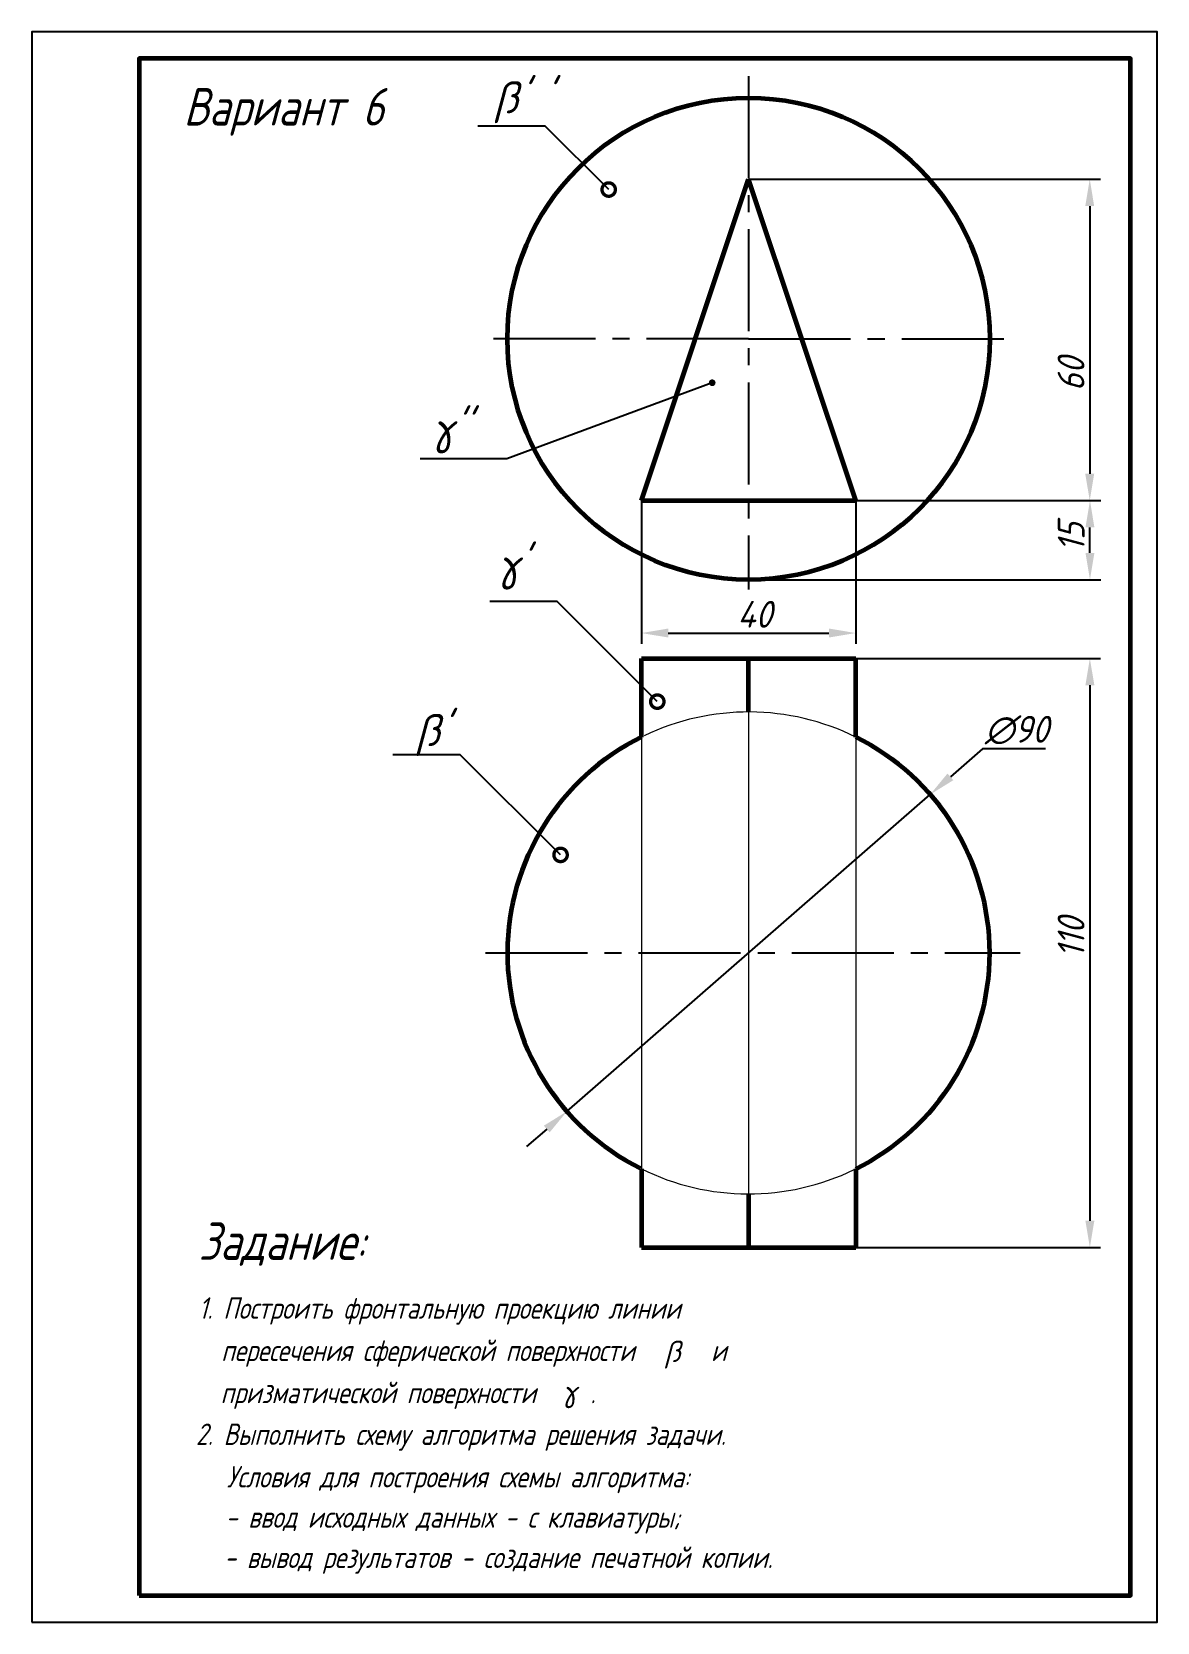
# Model space of a CAD drawing. Header units: millimetres. Extents: x 0 to 3763, y -2 to 297.
# Drawn here: x 1141.1 to 1351.1, y 0 to 297 of the extents above; entities that cross this region are included whole.
import ezdxf

# ---------------------------------------------------------------- set-up
doc = ezdxf.new("R2010")
doc.units = ezdxf.units.MM
doc.linetypes.add('CENTER2', pattern=[28.575, 19.05, -3.175, 3.175, -3.175])
doc.layers.add('Слой1', color=7, linetype='Continuous', lineweight=60)
doc.styles.get("Standard").update_dxf_attribs({"font": 'isocpeur.ttf', "width": 0.9, "oblique": 15})
doc.dimstyles.new('Standart', dxfattribs={"dimtxt": 5, "dimasz": 5, "dimexe": 2, "dimexo": 0, "dimgap": 1, "dimtad": 1, "dimtoh": 1, "dimdec": 0, "dimtxsty": 'Standard', "dimcen": 2.5, "dimadec": 0, "dimazin": 0, "dimtfac": 1, "dimtdec": 0, "dimtmove": 0, "dimatfit": 3, "dimldrblk": 'DOTSMALL', "dimfxl": 1, "dimarcsym": 0})

msp = doc.modelspace()

# ---------------------------------------------------------------- texts
at = {"lineweight": 60, "oblique": 15, "width": 0.9}
for s, height, p in [("β'", 6, (1227.31, 281.77)), ("'", 6, (1236.64, 281.77)), ("γ''", 6, (1215.52, 220.08)), ("γ'", 6, (1227.76, 194.65)), ("β'", 6, (1212.7, 163.6)), ('β', 4, (1259.13, 48.58)), ('γ', 4, (1239.91, 41.17))]:
    msp.add_text(s, height=height, dxfattribs=at).set_placement(p)
at = {"oblique": 15, "width": 0.8}
for s, height, p in [('Вариант 6', 7, (1169.38, 279.5)), ('Задание:', 7, (1172.21, 67.66)), ('1. Построить фронтальную проекцию линии ', 4, (1172.21, 56.66)), ('   пересечения сферической поверхности       и ', 4, (1170.31, 48.76)), ('призматической поверхности     .', 4, (1176.3, 40.89)), ('2. Выполнить схему алгоритма решения задачи.', 4, (1171.69, 33.1)), ('   Условия для построения схемы алгоритма:', 4, (1171.35, 25.16)), ('  - ввод исходных данных - с клавиатуры;', 4, (1173.16, 17.64)), ('  - вывод результатов - создание печатной копии.', 4, (1172.9, 10.12))]:
    msp.add_text(s, height=height, dxfattribs=at).set_placement(p)

# ---------------------------------------------------------------- blocks, each defined once
blk = doc.blocks.new('_DotSmall')
at = {"color": 0, "linetype": 'ByBlock', "const_width": 0.5}
blk.add_lwpolyline([(-0.0625, 0, 1), (0.0625, 0, 1)], format="xyb", close=True, dxfattribs=at)
blk = doc.blocks.new('*D19')
at = {"color": 0, "lineweight": -2, "transparency": 16777216}
for p, q in [((1274.82, 209.46), (1340.53, 209.46)), ((1338.53, 199.68), (1338.53, 204.46)), ((1274.82, 194.68), (1340.53, 194.68))]:
    blk.add_line(p, q, dxfattribs=at)
at = {"color": 0, "transparency": 16777216}
for points in [[(1337.7, 204.46), (1339.36, 204.46), (1338.53, 209.46)], [(1337.7, 199.68), (1339.36, 199.68), (1338.53, 194.68)]]:
    blk.add_solid(points, dxfattribs=at)
at = {"layer": 'Defpoints', "color": 0, "transparency": 16777216}
for p in [(1274.82, 209.46), (1338.53, 209.46), (1274.82, 194.68)]:
    blk.add_point(p, dxfattribs=at)
at = {"color": 0, "transparency": 16777216, "insert": (1335.03, 202.63), "char_height": 5, "attachment_point": 5, "rotation": 90}
blk.add_mtext('15', dxfattribs=at)
blk = doc.blocks.new('*D20')
at = {"color": 0, "lineweight": -2, "transparency": 16777216}
for p, q in [((1254.82, 209.46), (1254.82, 182.72)), ((1294.82, 209.46), (1294.82, 182.72)), ((1259.82, 184.72), (1289.82, 184.72))]:
    blk.add_line(p, q, dxfattribs=at)
at = {"color": 0, "transparency": 16777216}
for points in [[(1259.82, 185.56), (1259.82, 183.89), (1254.82, 184.72)], [(1289.82, 185.56), (1289.82, 183.89), (1294.82, 184.72)]]:
    blk.add_solid(points, dxfattribs=at)
at = {"layer": 'Defpoints', "color": 0, "transparency": 16777216}
for p in [(1254.82, 209.46), (1294.82, 209.46), (1294.82, 184.72)]:
    blk.add_point(p, dxfattribs=at)
at = {"color": 0, "transparency": 16777216, "insert": (1275.95, 188.22), "char_height": 5, "attachment_point": 5}
blk.add_mtext('40', dxfattribs=at)
blk = doc.blocks.new('*D21')
at = {"color": 0, "lineweight": -2, "transparency": 16777216}
for p, q in [((1274.82, 269.46), (1340.49, 269.46)), ((1338.49, 264.46), (1338.49, 214.46)), ((1274.82, 209.46), (1340.49, 209.46))]:
    blk.add_line(p, q, dxfattribs=at)
at = {"color": 0, "transparency": 16777216}
for points in [[(1337.65, 264.46), (1339.32, 264.46), (1338.49, 269.46)], [(1337.65, 214.46), (1339.32, 214.46), (1338.49, 209.46)]]:
    blk.add_solid(points, dxfattribs=at)
at = {"layer": 'Defpoints', "color": 0, "transparency": 16777216}
for p in [(1274.82, 269.46), (1274.82, 209.46), (1338.49, 209.46)]:
    blk.add_point(p, dxfattribs=at)
at = {"color": 0, "transparency": 16777216, "insert": (1334.99, 233.05), "char_height": 5, "attachment_point": 5, "rotation": 90}
blk.add_mtext('60', dxfattribs=at)
blk = doc.blocks.new('*D18')
at = {"color": 0, "lineweight": -2, "transparency": 16777216}
for p, q in [((1318.47, 163.09), (1312.48, 157.86)), ((1330.26, 163.09), (1318.47, 163.09)), ((1240.92, 95.38), (1308.72, 154.57)), ((1237.15, 92.1), (1233.39, 88.81))]:
    blk.add_line(p, q, dxfattribs=at)
at = {"color": 0, "transparency": 16777216}
for points in [[(1311.94, 158.49), (1313.03, 157.24), (1308.72, 154.57)], [(1236.61, 92.72), (1237.7, 91.47), (1240.92, 95.38)]]:
    blk.add_solid(points, dxfattribs=at)
at = {"layer": 'Defpoints', "color": 0, "transparency": 16777216}
for p in [(1308.72, 154.57), (1240.92, 95.38)]:
    blk.add_point(p, dxfattribs=at)
at = {"color": 0, "transparency": 16777216, "insert": (1324.87, 166.59), "char_height": 5, "attachment_point": 5}
blk.add_mtext('∅90', dxfattribs=at)
blk = doc.blocks.new('*D22')
at = {"color": 0, "lineweight": -2, "transparency": 16777216}
for p, q in [((1294.82, 179.98), (1340.51, 179.98)), ((1338.51, 174.98), (1338.51, 74.98)), ((1294.82, 69.98), (1340.51, 69.98))]:
    blk.add_line(p, q, dxfattribs=at)
at = {"color": 0, "transparency": 16777216}
for points in [[(1337.68, 174.98), (1339.35, 174.98), (1338.51, 179.98)], [(1337.68, 74.98), (1339.35, 74.98), (1338.51, 69.98)]]:
    blk.add_solid(points, dxfattribs=at)
at = {"layer": 'Defpoints', "color": 0, "transparency": 16777216}
for p in [(1294.82, 179.98), (1294.82, 69.98), (1338.51, 69.98)]:
    blk.add_point(p, dxfattribs=at)
at = {"color": 0, "lineweight": 13, "transparency": 16777216, "insert": (1335.01, 127.83), "char_height": 5, "attachment_point": 5, "rotation": 90}
blk.add_mtext('110', dxfattribs=at)

# ---------------------------------------------------------------- dimensions: what is measured, and where the dimension line sits
for base, p1, picture, middle in [((1338.49, 209.46), (1274.82, 269.46), '*D21', (1338.49, 233.05)), ((1338.53, 209.46), (1274.82, 194.68), '*D19', (1338.53, 202.63))]:
    dim = msp.add_linear_dim(base=base, p1=p1, p2=(1274.82, 209.46), angle=90, dimstyle='Standart')
    dim.commit()
    dim.dimension.update_dxf_attribs({"geometry": picture, "text_midpoint": middle, "dimtype": 160})
dim = msp.add_linear_dim(base=(1294.82, 184.72), p1=(1254.82, 209.46), p2=(1294.82, 209.46), dimstyle='Standart')
dim.commit()
dim.dimension.update_dxf_attribs({"geometry": '*D20', "text_midpoint": (1275.95, 184.72), "dimtype": 160})
at = {"lineweight": 13}
dim = msp.add_linear_dim(base=(1338.51, 69.98), p1=(1294.82, 179.98), p2=(1294.82, 69.98), angle=90, dimstyle='Standart', dxfattribs=at)
dim.commit()
dim.dimension.update_dxf_attribs({"geometry": '*D22', "text_midpoint": (1338.51, 127.83), "dimtype": 160})
dim = msp.add_diameter_dim_2p(p1=(1240.92, 95.38), p2=(1308.72, 154.57), dimstyle='Standart')
dim.commit()
dim.dimension.update_dxf_attribs({"geometry": '*D18', "text_midpoint": (1324.87, 163.09), "dimtype": 163})

# ---------------------------------------------------------------- linework, layer by layer
at = {"linetype": 'CENTER2'}
for p, q in [((1274.82, 288.69), (1274.82, 192.83)), ((1225.72, 124.98), (1325.52, 124.98))]:
    msp.add_line(p, q, dxfattribs=at)
at = {"linetype": 'CENTER2', "lineweight": -2}
for q in [(1226.3, 239.68), (1323.95, 239.68)]:
    msp.add_line((1274.82, 239.68), q, dxfattribs=at)
at = {"lineweight": 60}
for p, q in [((1254.82, 179.98), (1294.82, 179.98)), ((1254.82, 165.29), (1254.82, 179.98)), ((1274.82, 169.98), (1274.82, 179.98)), ((1294.82, 165.29), (1294.82, 179.98)), ((1254.82, 84.67), (1254.82, 69.98)), ((1294.82, 84.67), (1294.82, 69.98)), ((1274.82, 79.98), (1274.82, 69.98)), ((1254.82, 69.98), (1294.82, 69.98))]:
    msp.add_line(p, q, dxfattribs=at)
at = {"lineweight": 13}
for p, q in [((1274.82, 173.53), (1274.82, 75.24)), ((1254.82, 165.29), (1254.82, 84.67)), ((1294.82, 165.29), (1294.82, 84.67))]:
    msp.add_line(p, q, dxfattribs=at)
at = {"color": 7, "linetype": 'Continuous', "lineweight": 60}
msp.add_lwpolyline([(1161.07, 5), (1346.07, 5), (1346.07, 292), (1161.07, 292)], close=True, dxfattribs=at)
at = {"lineweight": 13}
for start, end in [(63.6122, 115.646), (243.6122, 295.9544)]:
    msp.add_arc((1274.82, 124.98), 45, start, end, dxfattribs=at)
at = {"layer": 'Defpoints'}
msp.add_lwpolyline([(1141.07, 0), (1351.07, 0), (1351.07, 297), (1141.07, 297)], close=True, dxfattribs=at)
at = {"layer": 'Слой1'}
for p, q in [((1254.82, 209.46), (1274.82, 269.46)), ((1294.82, 209.46), (1274.82, 269.46)), ((1254.82, 209.46), (1294.82, 209.46))]:
    msp.add_line(p, q, dxfattribs=at)
msp.add_circle((1274.82, 239.68), 45, dxfattribs=at)
for start, end in [(116.3878, 243.3393), (296.3878, 63.5899)]:
    msp.add_arc((1274.82, 124.98), 45, start, end, dxfattribs=at)

msp.set_redraw_order([(e.dxf.handle, doc.entitydb.next_handle()) for e in msp.query("TEXT MTEXT ATTDEF DIMENSION ARC_DIMENSION")])  # texts and dimensions are drawn at this point

# ---------------------------------------------------------------- leaders
for points, override in [([(1248.72, 267.54), (1236.89, 279.37), (1224.31, 279.37)], {"dimgap": 1, "dimtad": 0}), ([(1268.03, 231.46), (1229.72, 217.24), (1213.52, 217.24)], {"dimgap": 1, "dimtad": 0, "dimldrblk": 'DotSmall'}), ([(1257.79, 171.91), (1239.09, 190.6), (1226.51, 190.6)], {"dimgap": 1, "dimtad": 0}), ([(1239.74, 143.29), (1221.03, 161.98), (1208.45, 161.98)], {"dimgap": 1, "dimtad": 0})]:
    msp.add_leader(points, dimstyle='Standart', override=override)

doc.saveas('drawing.dxf')
